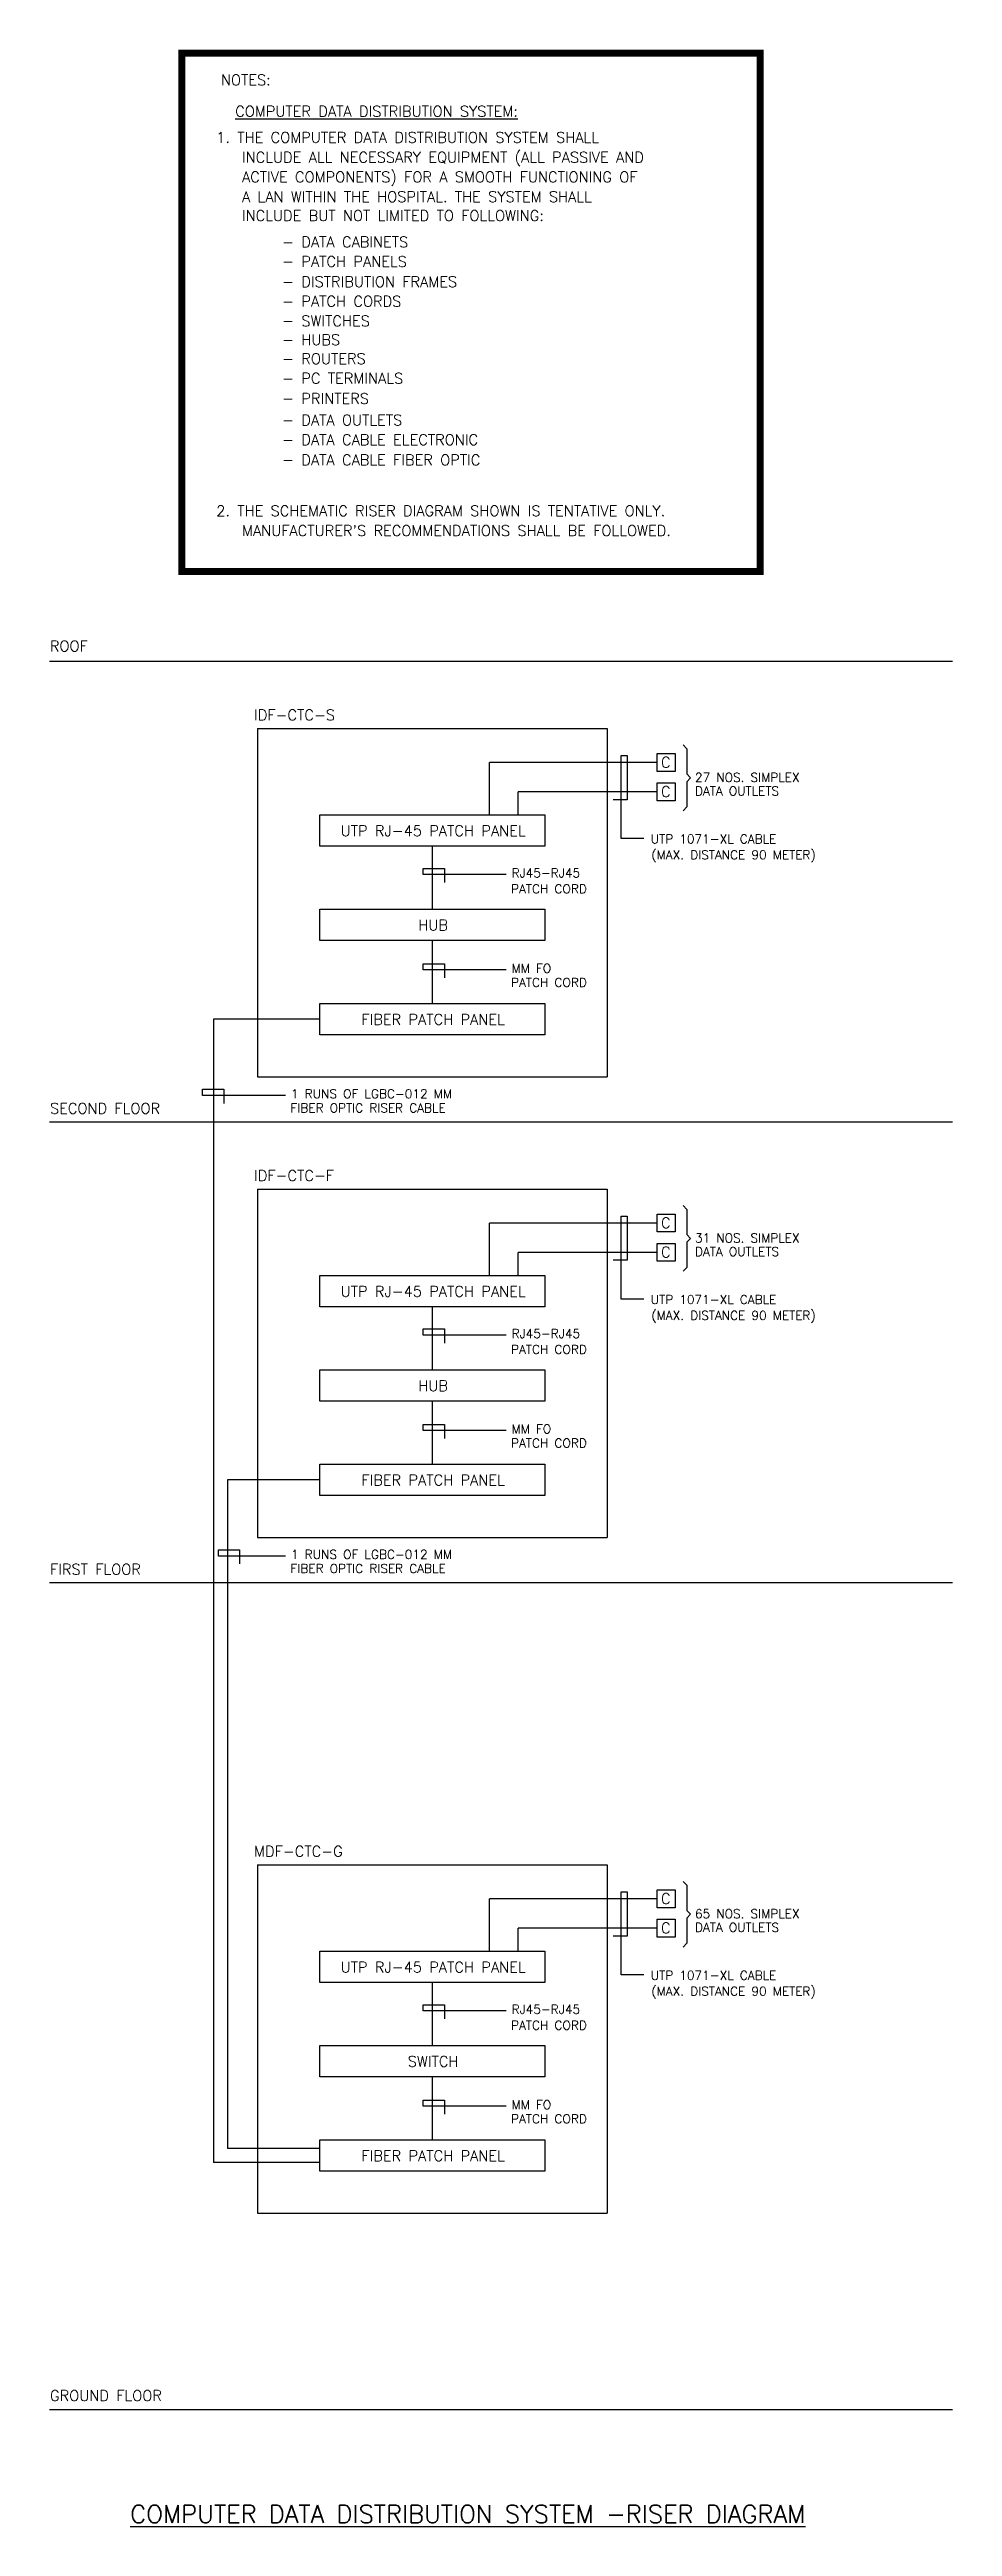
# Model space of a CAD drawing. Extents: x 245586.1 to 245678.7, y 118459.5 to 118529.2.
# Drawn here: x 245653.3 to 245678.7, y 118459.5 to 118529.2 of the extents above; entities that cross this region are included whole.
import ezdxf
from ezdxf.enums import TextEntityAlignment as Align

# ---------------------------------------------------------------- set-up
doc = ezdxf.new("R2010")
doc.units = 0
doc.header["$LTSCALE"] = 1000
doc.header["$MEASUREMENT"] = 0
doc.linetypes.add('DASHDOT', pattern=[1, 0.5, -0.25, 0, -0.25])
doc.layers.add('E-TEL', color=4, linetype='CONTINUOUS')
doc.styles.add('ROMANS', font='ROMANS.shx', dxfattribs={"height": 200})

msp = doc.modelspace()

# ---------------------------------------------------------------- texts
at = {"layer": 'E-TEL', "color": 4, "style": 'ROMANS'}
for s, p in [('NOTES:', (245658.795, 118528.361)), ('%%UCOMPUTER DATA DISTRIBUTION SYSTEM:', (245662.476, 118527.477)), ('C', (245670.617, 118509.164)), ('C', (245670.617, 118508.34)), ('UTP RJ-45 PATCH PANEL', (245664.068, 118507.236)), ('HUB', (245664.068, 118504.583)), ('FIBER PATCH PANEL', (245664.068, 118501.929)), ('C', (245670.617, 118496.206)), ('C', (245670.617, 118495.382)), ('UTP RJ-45 PATCH PANEL', (245664.068, 118494.279)), ('HUB', (245664.068, 118491.625)), ('FIBER PATCH PANEL', (245664.068, 118488.971)), ('C', (245670.617, 118477.194)), ('C', (245670.617, 118476.37)), ('UTP RJ-45 PATCH PANEL', (245664.068, 118475.266)), ('SWITCH', (245664.068, 118472.613)), ('FIBER PATCH PANEL', (245664.068, 118469.959))]:
    msp.add_text(s, height=0.3, dxfattribs=at).set_placement(p, align=Align.MIDDLE)
for s, height, p in [('1. THE COMPUTER DATA DISTRIBUTION SYSTEM SHALL', 0.3, (245657.963, 118526.592)), ('INCLUDE ALL NECESSARY EQUIPMENT (ALL PASSIVE AND', 0.3, (245658.687, 118526.035)), ('ACTIVE COMPONENTS) FOR A SMOOTH FUNCTIONING OF ', 0.3, (245658.687, 118525.479)), ('A LAN WITHIN THE HOSPITAL. THE SYSTEM SHALL', 0.3, (245658.687, 118524.922)), ('INCLUDE BUT NOT LIMITED TO FOLLOWING:', 0.3, (245658.687, 118524.393)), ('- DATA CABINETS', 0.3, (245659.818, 118523.651)), ('- PATCH PANELS', 0.3, (245659.818, 118523.101)), ('- DISTRIBUTION FRAMES', 0.3, (245659.818, 118522.533)), ('- PATCH CORDS', 0.3, (245659.818, 118521.982)), ('- SWITCHES', 0.3, (245659.818, 118521.431)), ('- HUBS', 0.3, (245659.818, 118520.899)), ('- ROUTERS', 0.3, (245659.818, 118520.366)), ('- PC TERMINALS', 0.3, (245659.818, 118519.815)), ('- PRINTERS', 0.3, (245659.818, 118519.247)), ('- DATA OUTLETS', 0.3, (245659.818, 118518.639)), ('- DATA CABLE ELECTRONIC', 0.3, (245659.818, 118518.088)), ('- DATA CABLE FIBER OPTIC', 0.3, (245659.818, 118517.52)), ('2. THE SCHEMATIC RISER DIAGRAM SHOWN IS TENTATIVE ONLY.', 0.3, (245657.963, 118516.087)), ("MANUFACTURER'S RECOMMENDATIONS SHALL BE FOLLOWED.", 0.3, (245658.687, 118515.53)), ('27 NOS. SIMPLEX', 0.25, (245671.438, 118508.613)), ('DATA OUTLETS', 0.25, (245671.438, 118508.23)), ('UTP 1071-XL CABLE', 0.25, (245670.194, 118506.881)), ('(MAX. DISTANCE 90 METER)', 0.25, (245670.211, 118506.434)), ('RJ45-RJ45', 0.25, (245666.277, 118505.924)), ('PATCH CORD', 0.25, (245666.262, 118505.477)), ('MM FO', 0.25, (245666.277, 118503.241)), ('PATCH CORD', 0.25, (245666.262, 118502.844)), ('1 RUNS OF LGBC-012 MM', 0.25, (245660.067, 118499.711)), ('FIBER OPTIC RISER CABLE', 0.25, (245660.052, 118499.314)), ('31 NOS. SIMPLEX', 0.25, (245671.438, 118495.655)), ('DATA OUTLETS', 0.25, (245671.438, 118495.272)), ('UTP 1071-XL CABLE', 0.25, (245670.194, 118493.923)), ('(MAX. DISTANCE 90 METER)', 0.25, (245670.211, 118493.476)), ('RJ45-RJ45', 0.25, (245666.277, 118492.966)), ('PATCH CORD', 0.25, (245666.262, 118492.519)), ('PATCH CORD', 0.25, (245666.262, 118489.886)), ('MM FO', 0.25, (245666.277, 118490.283)), ('FIBER OPTIC RISER CABLE', 0.25, (245660.052, 118486.356)), ('1 RUNS OF LGBC-012 MM', 0.25, (245660.067, 118486.753)), ('65 NOS. SIMPLEX', 0.25, (245671.438, 118476.643)), ('DATA OUTLETS', 0.25, (245671.438, 118476.26)), ('UTP 1071-XL CABLE', 0.25, (245670.194, 118474.911)), ('(MAX. DISTANCE 90 METER)', 0.25, (245670.211, 118474.464)), ('RJ45-RJ45', 0.25, (245666.277, 118473.954)), ('PATCH CORD', 0.25, (245666.262, 118473.507)), ('MM FO', 0.25, (245666.277, 118471.271)), ('PATCH CORD', 0.25, (245666.262, 118470.874))]:
    msp.add_text(s, height=height, dxfattribs=at).set_placement(p)
at = {"layer": 'E-TEL', "color": 2, "style": 'ROMANS'}
for s, height, p in [('ROOF', 0.3, (245653.279, 118512.281)), ('IDF-CTC-S', 0.3, (245659.029, 118510.345)), ('SECOND FLOOR', 0.3, (245653.284, 118499.275)), ('IDF-CTC-F', 0.3, (245659.029, 118497.387)), ('FIRST FLOOR', 0.3, (245653.284, 118486.31)), ('MDF-CTC-G', 0.3, (245659.029, 118478.375)), ('GROUND FLOOR', 0.3, (245653.284, 118463.064)), ('%%UCOMPUTER DATA DISTRIBUTION SYSTEM -RISER DIAGRAM', 0.5, (245655.542, 118459.631))]:
    msp.add_text(s, height=height, dxfattribs=at).set_placement(p)

# ---------------------------------------------------------------- linework, layer by layer
at = {"layer": 'E-TEL', "color": 1, "linetype": 'DASHDOT'}
for p, q in [((245653.269, 118512.003), (245678.688, 118512.003)), ((245653.269, 118499.045), (245678.688, 118499.045)), ((245653.269, 118486.087), (245678.688, 118486.087)), ((245653.269, 118462.824), (245678.688, 118462.824))]:
    msp.add_line(p, q, dxfattribs=at)
at = {"layer": 'E-TEL', "color": 7}
for p, q in [((245659.122, 118510.111), (245668.971, 118510.111)), ((245659.122, 118510.111), (245659.122, 118500.316)), ((245668.971, 118510.111), (245668.971, 118500.316)), ((245659.122, 118500.316), (245668.971, 118500.316)), ((245659.122, 118497.153), (245668.971, 118497.153)), ((245659.122, 118497.153), (245659.122, 118487.358)), ((245668.971, 118497.153), (245668.971, 118487.358)), ((245659.122, 118487.358), (245668.971, 118487.358)), ((245659.122, 118478.141), (245659.122, 118468.346)), ((245659.122, 118478.141), (245668.971, 118478.141)), ((245668.971, 118478.141), (245668.971, 118468.346)), ((245659.122, 118468.346), (245668.971, 118468.346))]:
    msp.add_line(p, q, dxfattribs=at)
at = {"layer": 'E-TEL'}
for p, q in [((245671.207, 118509.542), (245671.102, 118509.65)), ((245671.207, 118509.542), (245671.207, 118508.835)), ((245665.659, 118507.685), (245665.659, 118509.157)), ((245670.378, 118509.157), (245665.659, 118509.157)), ((245671.311, 118508.726), (245671.207, 118508.835)), ((245666.459, 118507.685), (245666.459, 118508.333)), ((245670.378, 118508.333), (245666.459, 118508.333)), ((245671.311, 118508.726), (245671.207, 118508.617)), ((245671.207, 118508.617), (245671.207, 118507.91)), ((245671.207, 118507.91), (245671.102, 118507.801)), ((245664.046, 118505.031), (245664.046, 118506.804)), ((245664.046, 118502.377), (245664.046, 118504.15)), ((245657.884, 118501.937), (245657.884, 118469.767)), ((245660.882, 118501.937), (245657.884, 118501.937)), ((245671.207, 118496.584), (245671.102, 118496.693)), ((245671.207, 118496.584), (245671.207, 118495.877)), ((245665.659, 118494.727), (245665.659, 118496.2)), ((245670.378, 118496.2), (245665.659, 118496.2)), ((245671.311, 118495.768), (245671.207, 118495.877)), ((245671.311, 118495.768), (245671.207, 118495.659)), ((245671.207, 118495.659), (245671.207, 118494.952)), ((245666.459, 118494.727), (245666.459, 118495.375)), ((245670.378, 118495.375), (245666.459, 118495.375)), ((245671.207, 118494.952), (245671.102, 118494.843)), ((245664.046, 118492.073), (245664.046, 118493.846)), ((245664.046, 118489.419), (245664.046, 118491.193)), ((245660.882, 118488.979), (245658.284, 118488.979)), ((245658.284, 118488.979), (245658.284, 118470.167)), ((245671.207, 118477.572), (245671.102, 118477.68)), ((245671.207, 118477.572), (245671.207, 118476.864)), ((245670.378, 118477.187), (245665.659, 118477.187)), ((245665.659, 118475.715), (245665.659, 118477.187)), ((245671.311, 118476.756), (245671.207, 118476.864)), ((245670.378, 118476.363), (245666.459, 118476.363)), ((245666.459, 118475.715), (245666.459, 118476.363)), ((245671.311, 118476.756), (245671.207, 118476.647)), ((245671.207, 118476.647), (245671.207, 118475.94)), ((245671.207, 118475.94), (245671.102, 118475.831)), ((245664.046, 118473.061), (245664.046, 118474.834)), ((245664.046, 118470.407), (245664.046, 118472.18)), ((245660.882, 118470.167), (245658.284, 118470.167)), ((245660.882, 118469.767), (245657.884, 118469.767))]:
    msp.add_line(p, q, dxfattribs=at)
at = {"layer": 'E-TEL', "color": 4, "linetype": 'Continuous', "const_width": 0.2}
msp.add_lwpolyline([(245656.995, 118514.53), (245656.995, 118529.115), (245673.277, 118529.115), (245673.277, 118514.53)], close=True, dxfattribs=at)
at = {"layer": 'E-TEL', "color": 7}
for points in [[(245670.003, 118507.017), (245669.357, 118507.017), (245669.357, 118509.352), (245669.531, 118509.352), (245669.531, 118508.11), (245669.133, 118508.11)], [(245666.124, 118506.004), (245663.788, 118506.004), (245663.788, 118506.178), (245664.384, 118506.178), (245664.384, 118505.781)], [(245666.124, 118503.321), (245663.788, 118503.321), (245663.788, 118503.495), (245664.384, 118503.495), (245664.384, 118503.097)], [(245659.914, 118499.791), (245657.578, 118499.791), (245657.578, 118499.965), (245658.174, 118499.965), (245658.174, 118499.567)], [(245670.003, 118494.059), (245669.357, 118494.059), (245669.357, 118496.394), (245669.531, 118496.394), (245669.531, 118495.152), (245669.133, 118495.152)], [(245666.124, 118493.046), (245663.788, 118493.046), (245663.788, 118493.22), (245664.384, 118493.22), (245664.384, 118492.823)], [(245666.124, 118490.363), (245663.788, 118490.363), (245663.788, 118490.537), (245664.384, 118490.537), (245664.384, 118490.139)], [(245659.914, 118486.833), (245658.024, 118486.833), (245658.024, 118487.007), (245658.62, 118487.007), (245658.62, 118486.609)], [(245670.003, 118475.047), (245669.357, 118475.047), (245669.357, 118477.382), (245669.531, 118477.382), (245669.531, 118476.14), (245669.133, 118476.14)], [(245666.124, 118474.034), (245663.788, 118474.034), (245663.788, 118474.208), (245664.384, 118474.208), (245664.384, 118473.81)], [(245666.124, 118471.351), (245663.788, 118471.351), (245663.788, 118471.525), (245664.384, 118471.525), (245664.384, 118471.127)]]:
    msp.add_lwpolyline(points, dxfattribs=at)
at = {"layer": 'E-TEL', "color": 4}
for points in [[(245670.878, 118508.907), (245670.378, 118508.907), (245670.378, 118509.407), (245670.878, 118509.407)], [(245670.878, 118508.083), (245670.378, 118508.083), (245670.378, 118508.583), (245670.878, 118508.583)], [(245667.21, 118506.804), (245660.882, 118506.804), (245660.882, 118507.685), (245667.21, 118507.685)], [(245667.21, 118504.15), (245660.882, 118504.15), (245660.882, 118505.031), (245667.21, 118505.031)], [(245667.21, 118501.497), (245660.882, 118501.497), (245660.882, 118502.377), (245667.21, 118502.377)], [(245670.878, 118495.95), (245670.378, 118495.95), (245670.378, 118496.45), (245670.878, 118496.45)], [(245670.878, 118495.125), (245670.378, 118495.125), (245670.378, 118495.625), (245670.878, 118495.625)], [(245667.21, 118493.846), (245660.882, 118493.846), (245660.882, 118494.727), (245667.21, 118494.727)], [(245667.21, 118491.193), (245660.882, 118491.193), (245660.882, 118492.073), (245667.21, 118492.073)], [(245667.21, 118488.539), (245660.882, 118488.539), (245660.882, 118489.419), (245667.21, 118489.419)], [(245670.878, 118476.937), (245670.378, 118476.937), (245670.378, 118477.437), (245670.878, 118477.437)], [(245670.878, 118476.113), (245670.378, 118476.113), (245670.378, 118476.613), (245670.878, 118476.613)], [(245667.21, 118474.834), (245660.882, 118474.834), (245660.882, 118475.715), (245667.21, 118475.715)], [(245667.21, 118472.18), (245660.882, 118472.18), (245660.882, 118473.061), (245667.21, 118473.061)], [(245667.21, 118469.527), (245660.882, 118469.527), (245660.882, 118470.407), (245667.21, 118470.407)]]:
    msp.add_3dface(points, dxfattribs=at)

msp.set_redraw_order([(e.dxf.handle, doc.entitydb.next_handle()) for e in msp.query("TEXT MTEXT ATTDEF DIMENSION ARC_DIMENSION")])  # texts and dimensions are drawn at this point

doc.saveas('drawing.dxf')
